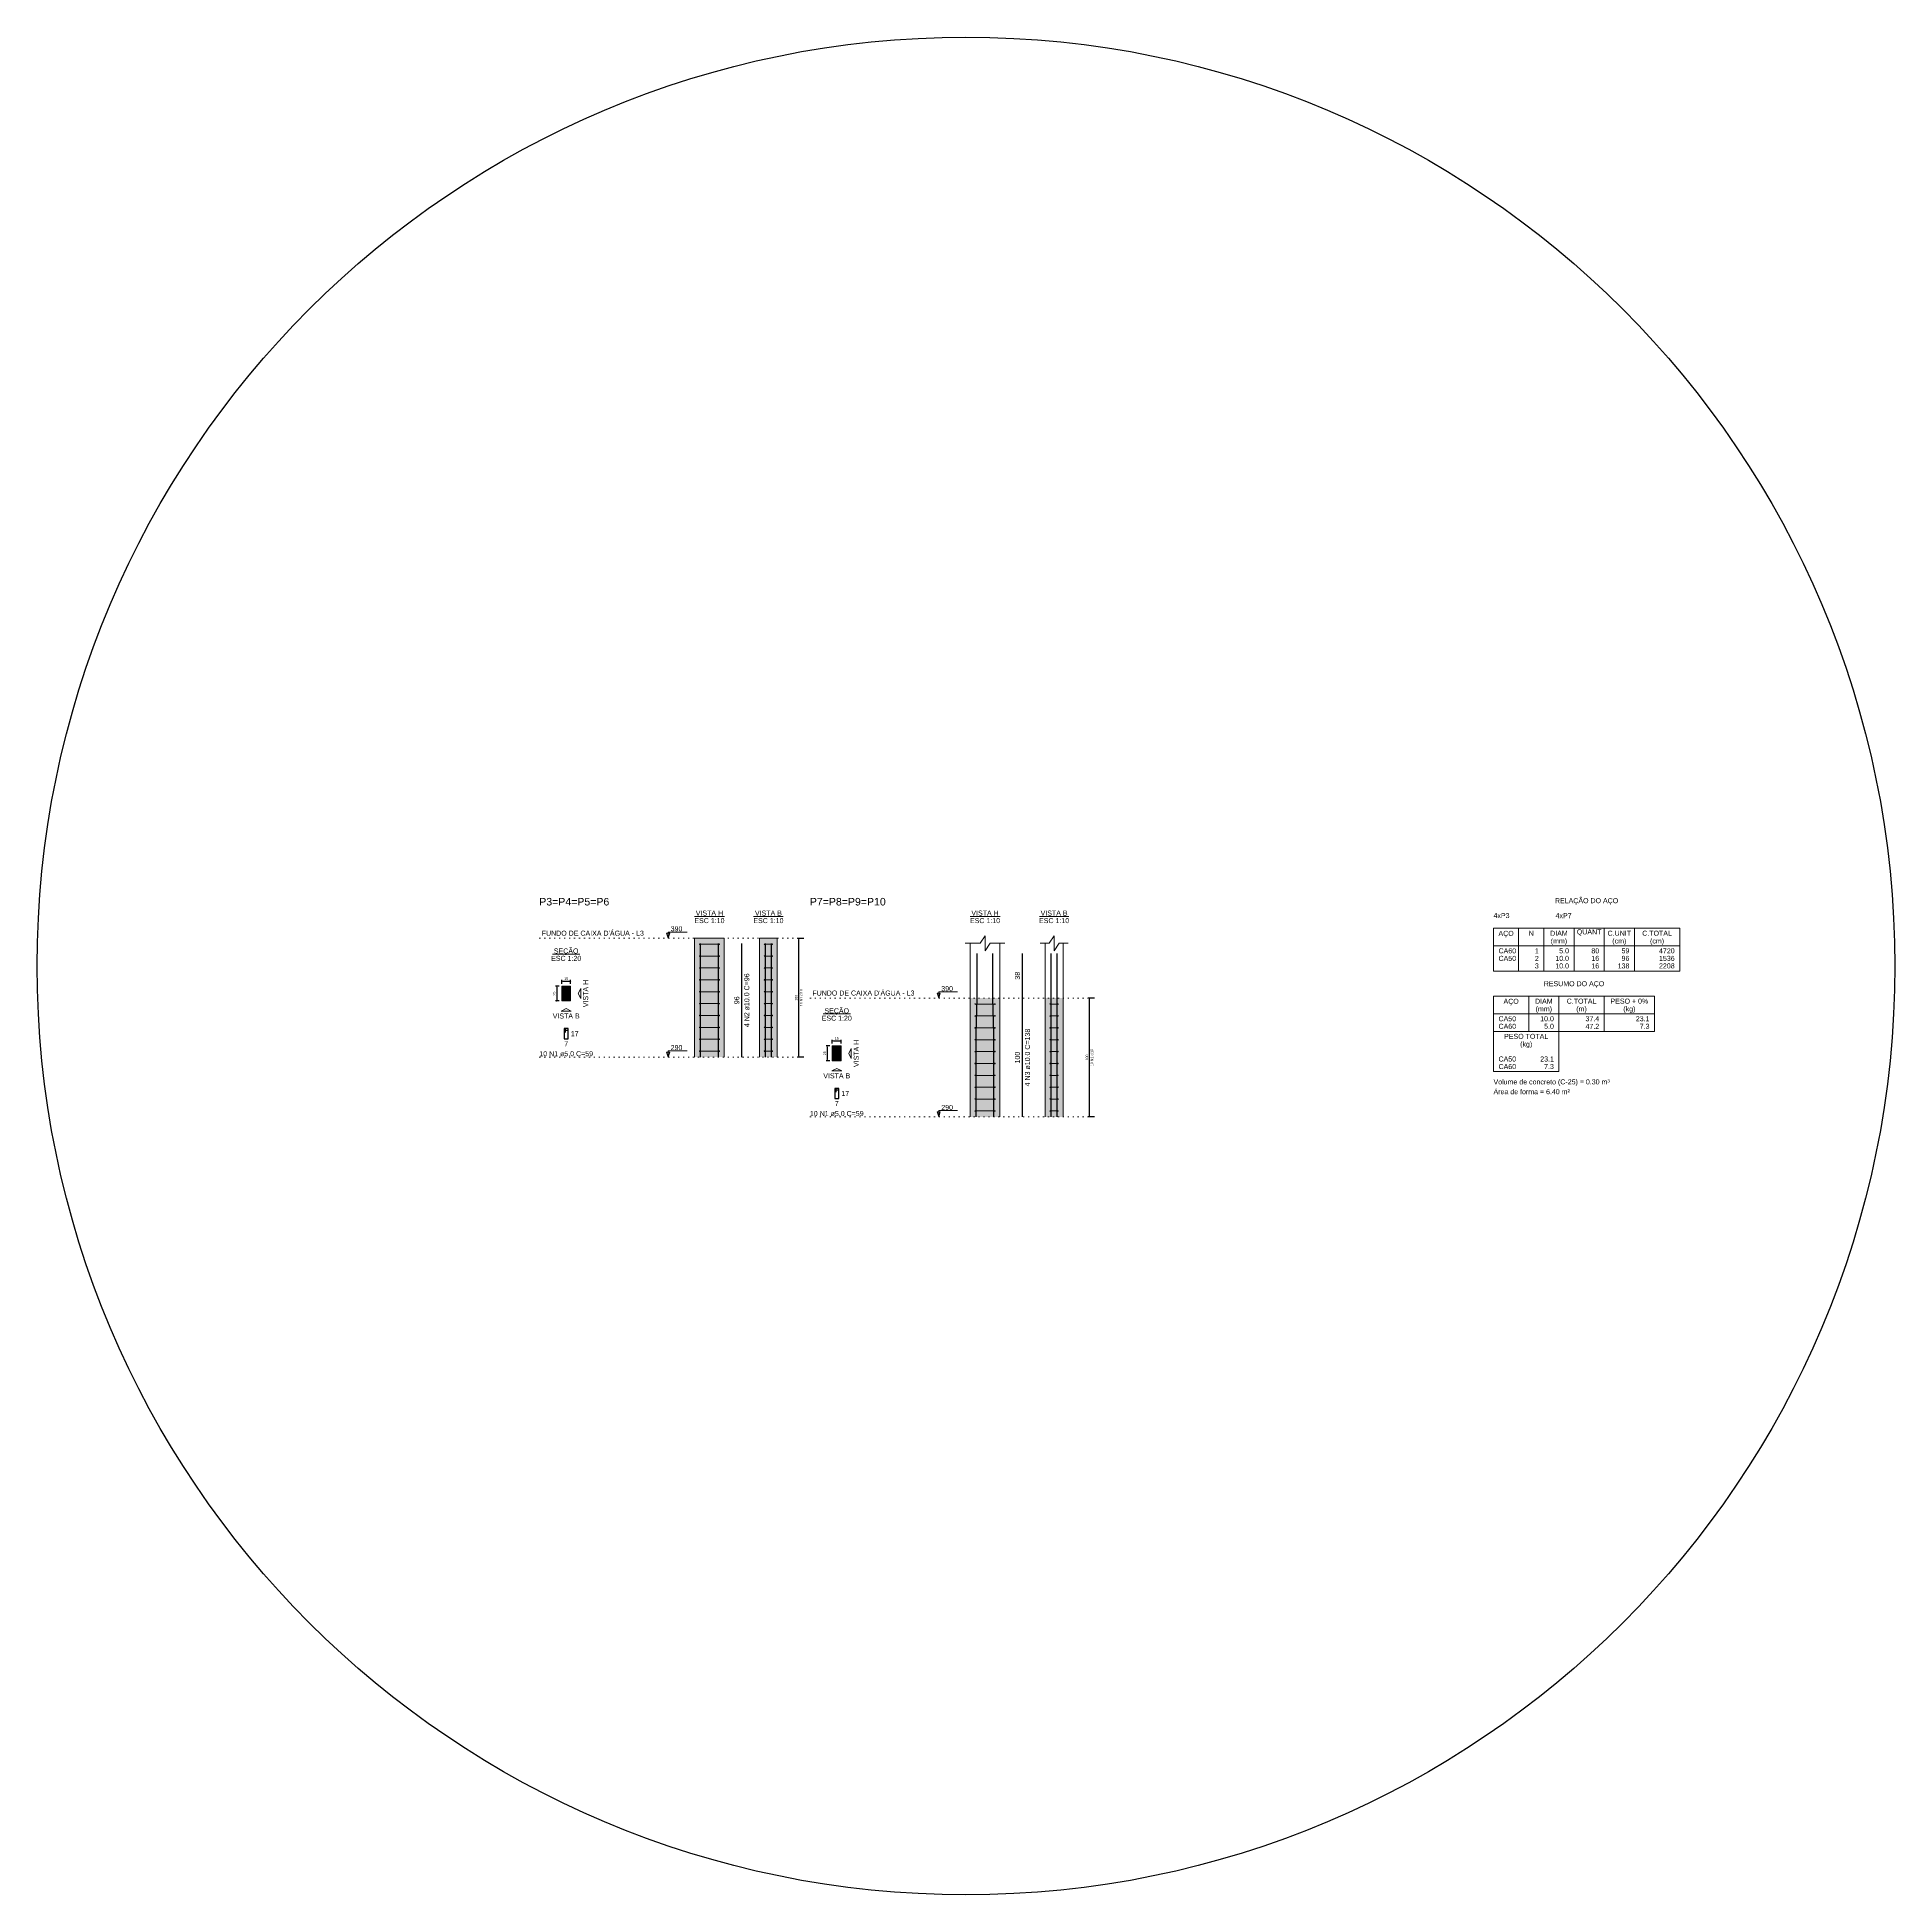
# Model space of a CAD drawing. Extents: x 5006 to 5323, y 875 to 3681.
# Drawn here: x 5148.6 to 5305, y 1735.3 to 1891.7 of the extents above; entities that cross this region are included whole.
import ezdxf

# ---------------------------------------------------------------- set-up
doc = ezdxf.new("R2010")
doc.units = 0
doc.header["$LTSCALE"] = 2
doc.linetypes.add('DOT2', pattern=[3.175, 0, -3.175])
for name, color, linetype, lineweight in [('Descrição da armadura', 7, 'Continuous', 5), ('DT-Barras na forma', 2, 'Continuous', 30), ('DT-Barras no corte', 5, 'Continuous', 5), ('DT-Barras rebatidas', 2, 'Continuous', 30), ('DT-Cotas', 9, 'Continuous', 5), ('DT-Estribos na forma', 5, 'Continuous', 5), ('DT-Forma', 5, 'Continuous', 5), ('DT-Hachura seção pilares', 252, 'Continuous', 5), ('DT-Hachura vista pilares', 252, 'Continuous', 5), ('DT-Pontilhado', 9, 'DOT2', 5), ('DT-Relação do aço', 9, 'Continuous', 5), ('DT-Textos', 7, 'Continuous', 5), ('DT-Título', 3, 'Continuous', 20), ('Textos armaduras', 7, 'Continuous', 5)]:
    doc.layers.add(name, color=color, linetype=linetype, lineweight=lineweight)
doc.styles.add('ARIAL', font='arial.ttf')
doc.styles.get("Standard").update_dxf_attribs({"font": 'arial.ttf'})
doc.dimstyles.new('UM_10.000000', dxfattribs={"dimtxt": 0.18, "dimasz": 0.1, "dimexe": 0.1, "dimexo": 0.2, "dimgap": 0, "dimtad": 1, "dimtih": 1, "dimtoh": 1, "dimdec": 1, "dimlfac": 10, "dimzin": 0, "dimdsep": 46, "dimtxsty": 'Standard', "dimcen": 0.09, "dimdle": 0.1, "dimadec": 1, "dimazin": 2, "dimtfac": 1, "dimtdec": 4, "dimtofl": 0, "dimtmove": 0, "dimatfit": 3, "dimfxl": 1, "dimtolj": 1, "dimarcsym": 0})
doc.dimstyles.new('UM_20.000000', dxfattribs={"dimtxt": 0.18, "dimasz": 0.1, "dimexe": 0.1, "dimexo": 0.2, "dimgap": 0, "dimtad": 1, "dimtih": 1, "dimtoh": 1, "dimdec": 1, "dimlfac": 20, "dimzin": 0, "dimdsep": 46, "dimtxsty": 'Standard', "dimcen": 0.09, "dimdle": 0.1, "dimadec": 1, "dimazin": 2, "dimtfac": 1, "dimtdec": 4, "dimtofl": 0, "dimtmove": 0, "dimatfit": 3, "dimfxl": 1, "dimtolj": 1, "dimarcsym": 0})

# ---------------------------------------------------------------- blocks, each defined once
blk = doc.blocks.new('_DOT')
at = {"color": 0, "linetype": 'ByBlock'}
blk.add_line((-0.5, 0), (-1, 0), dxfattribs=at)
at = {"color": 0, "linetype": 'ByBlock', "const_width": 0.5}
blk.add_lwpolyline([(-0.25, 0, 1), (0.25, 0, 1)], format="xyb", close=True, dxfattribs=at)
blk = doc.blocks.new('*D875')
at = {"layer": 'Defpoints', "color": 0, "transparency": 16777216}
for p in [(5192.73, 1811.84), (5192.31, 1810.59), (5192.73, 1810.59)]:
    blk.add_point(p, dxfattribs=at)
at = {"layer": 'DT-Cotas', "color": 0, "lineweight": -2, "transparency": 16777216}
for p, q in [((5192.53, 1811.84), (5192.21, 1811.84)), ((5192.31, 1811.74), (5192.31, 1810.69)), ((5192.53, 1810.59), (5192.21, 1810.59))]:
    blk.add_line(p, q, dxfattribs=at)
at = {"layer": 'DT-Cotas', "color": 0, "lineweight": -2, "transparency": 16777216, "xscale": 0.1, "yscale": 0.1, "zscale": 0.1}
for p, rotation in [((5192.31, 1811.84), 90), ((5192.31, 1810.59), 270)]:
    blk.add_blockref('_DOT', p, dxfattribs=dict(at, rotation=rotation))
at = {"layer": 'DT-Cotas', "transparency": 16777216, "insert": (5192.1, 1811.21), "char_height": 0.212, "attachment_point": 5, "rotation": 90, "style": 'ARIAL'}
blk.add_mtext('\\A1;25', dxfattribs=at)
blk = doc.blocks.new('*D876')
at = {"layer": 'Defpoints', "color": 0, "transparency": 16777216}
for p in [(5192.73, 1811.84), (5193.48, 1812.26), (5193.48, 1811.84)]:
    blk.add_point(p, dxfattribs=at)
at = {"layer": 'DT-Cotas', "color": 0, "lineweight": -2, "transparency": 16777216}
for p, q in [((5192.73, 1812.04), (5192.73, 1812.36)), ((5192.83, 1812.26), (5193.38, 1812.26)), ((5193.48, 1812.04), (5193.48, 1812.36))]:
    blk.add_line(p, q, dxfattribs=at)
at = {"layer": 'DT-Cotas', "color": 0, "lineweight": -2, "transparency": 16777216, "xscale": 0.1, "yscale": 0.1, "zscale": 0.1, "rotation": 180}
blk.add_blockref('_DOT', (5192.73, 1812.26), dxfattribs=at)
at = {"layer": 'DT-Cotas', "color": 0, "lineweight": -2, "transparency": 16777216, "xscale": 0.1, "yscale": 0.1, "zscale": 0.1}
blk.add_blockref('_DOT', (5193.48, 1812.26), dxfattribs=at)
at = {"layer": 'DT-Cotas', "transparency": 16777216, "insert": (5193.11, 1812.47), "char_height": 0.212, "attachment_point": 5, "rotation": 0.0057, "style": 'ARIAL'}
blk.add_mtext('\\A1;15', dxfattribs=at)
blk = doc.blocks.new('*D877')
at = {"layer": 'Defpoints', "color": 0, "transparency": 16777216}
for p in [(5212.68, 1815.86), (5213.32, 1815.86), (5213.32, 1805.86)]:
    blk.add_point(p, dxfattribs=at)
at = {"layer": 'DT-Cotas', "color": 0, "lineweight": -2, "transparency": 16777216}
for p, q in [((5213.12, 1815.86), (5212.58, 1815.86)), ((5212.68, 1805.96), (5212.68, 1815.76)), ((5213.12, 1805.86), (5212.58, 1805.86))]:
    blk.add_line(p, q, dxfattribs=at)
at = {"layer": 'DT-Cotas', "color": 0, "lineweight": -2, "transparency": 16777216, "xscale": 0.1, "yscale": 0.1, "zscale": 0.1}
for p, rotation in [((5212.68, 1815.86), 90), ((5212.68, 1805.86), 270)]:
    blk.add_blockref('_DOT', p, dxfattribs=dict(at, rotation=rotation))
blk = doc.blocks.new('*D873')
at = {"layer": 'Defpoints', "color": 0, "transparency": 16777216}
for p in [(5215.51, 1806.8), (5215.09, 1805.55), (5215.51, 1805.55)]:
    blk.add_point(p, dxfattribs=at)
at = {"layer": 'DT-Cotas', "color": 0, "lineweight": -2, "transparency": 16777216}
for p, q in [((5215.31, 1806.8), (5214.99, 1806.8)), ((5215.09, 1806.7), (5215.09, 1805.65)), ((5215.31, 1805.55), (5214.99, 1805.55))]:
    blk.add_line(p, q, dxfattribs=at)
at = {"layer": 'DT-Cotas', "color": 0, "lineweight": -2, "transparency": 16777216, "xscale": 0.1, "yscale": 0.1, "zscale": 0.1}
for p, rotation in [((5215.09, 1806.8), 90), ((5215.09, 1805.55), 270)]:
    blk.add_blockref('_DOT', p, dxfattribs=dict(at, rotation=rotation))
at = {"layer": 'DT-Cotas', "transparency": 16777216, "insert": (5214.87, 1806.18), "char_height": 0.212, "attachment_point": 5, "rotation": 90, "style": 'ARIAL'}
blk.add_mtext('\\A1;25', dxfattribs=at)
blk = doc.blocks.new('*D874')
at = {"layer": 'Defpoints', "color": 0, "transparency": 16777216}
for p in [(5215.51, 1806.8), (5216.26, 1807.23), (5216.26, 1806.8)]:
    blk.add_point(p, dxfattribs=at)
at = {"layer": 'DT-Cotas', "color": 0, "lineweight": -2, "transparency": 16777216}
for p, q in [((5215.51, 1807), (5215.51, 1807.33)), ((5215.61, 1807.23), (5216.16, 1807.23)), ((5216.26, 1807), (5216.26, 1807.33))]:
    blk.add_line(p, q, dxfattribs=at)
at = {"layer": 'DT-Cotas', "color": 0, "lineweight": -2, "transparency": 16777216, "xscale": 0.1, "yscale": 0.1, "zscale": 0.1, "rotation": 180}
blk.add_blockref('_DOT', (5215.51, 1807.23), dxfattribs=at)
at = {"layer": 'DT-Cotas', "color": 0, "lineweight": -2, "transparency": 16777216, "xscale": 0.1, "yscale": 0.1, "zscale": 0.1}
blk.add_blockref('_DOT', (5216.26, 1807.23), dxfattribs=at)
at = {"layer": 'DT-Cotas', "transparency": 16777216, "insert": (5215.89, 1807.44), "char_height": 0.212, "attachment_point": 5, "rotation": 0.0057, "style": 'ARIAL'}
blk.add_mtext('\\A1;15', dxfattribs=at)
blk = doc.blocks.new('*D878')
at = {"layer": 'Defpoints', "color": 0, "transparency": 16777216}
for p in [(5237.15, 1810.83), (5237.79, 1810.83), (5237.79, 1800.83)]:
    blk.add_point(p, dxfattribs=at)
at = {"layer": 'DT-Cotas', "color": 0, "lineweight": -2, "transparency": 16777216}
for p, q in [((5237.59, 1810.83), (5237.05, 1810.83)), ((5237.15, 1800.93), (5237.15, 1810.73)), ((5237.59, 1800.83), (5237.05, 1800.83))]:
    blk.add_line(p, q, dxfattribs=at)
at = {"layer": 'DT-Cotas', "color": 0, "lineweight": -2, "transparency": 16777216, "xscale": 0.1, "yscale": 0.1, "zscale": 0.1}
for p, rotation in [((5237.15, 1810.83), 90), ((5237.15, 1800.83), 270)]:
    blk.add_blockref('_DOT', p, dxfattribs=dict(at, rotation=rotation))

msp = doc.modelspace()

# ---------------------------------------------------------------- hatches: boundary and pattern name
at = {"layer": 'DT-Hachura seção pilares', "linetype": 'Continuous'}
for points in [[(5192.733, 1810.5894), (5192.733, 1810.5894), (5193.483, 1810.5894), (5193.483, 1811.8394), (5192.733, 1811.8394), (5192.733, 1810.5894)], [(5215.5101, 1805.5518), (5215.5101, 1805.5518), (5216.2601, 1805.5518), (5216.2601, 1806.8018), (5215.5101, 1806.8018), (5215.5101, 1805.5518)]]:
    msp.add_hatch(color=256, dxfattribs=at).paths.add_polyline_path(points)
at = {"layer": 'DT-Hachura vista pilares', "linetype": 'Continuous'}
for points in [[(5203.9169, 1805.8636), (5203.9169, 1815.8636), (5206.4169, 1815.8636), (5206.4169, 1805.8636), (5203.9169, 1805.8636)], [(5209.3821, 1805.8636), (5209.3821, 1815.8636), (5210.8821, 1815.8636), (5210.8821, 1805.8636), (5209.3821, 1805.8636)], [(5227.1176, 1800.826), (5227.1176, 1810.826), (5229.6176, 1810.826), (5229.6176, 1800.826), (5227.1176, 1800.826)], [(5233.43, 1800.826), (5233.43, 1810.826), (5234.93, 1810.826), (5234.93, 1800.826), (5233.43, 1800.826)]]:
    msp.add_hatch(color=256, dxfattribs=at).paths.add_polyline_path(points)

# ---------------------------------------------------------------- linework, layer by layer
msp.add_circle((5226.7636, 1813.5316), 78.188)
at = {"layer": 'DT-Barras na forma'}
for points in [[(5204.4169, 1805.8636), (5204.4169, 1815.4236)], [(5205.9169, 1805.8636), (5205.9169, 1815.4236)], [(5209.8821, 1805.8636), (5209.8821, 1815.4236)], [(5210.3821, 1805.8636), (5210.3821, 1815.4236)], [(5227.6176, 1800.826), (5227.6176, 1807.826), (5227.7176, 1810.826), (5227.7176, 1814.5928)], [(5229.1176, 1800.826), (5229.1176, 1807.826), (5229.0176, 1810.826), (5229.0176, 1814.5928)], [(5233.93, 1800.826), (5233.93, 1807.826), (5233.93, 1810.826), (5233.93, 1814.5928)], [(5234.43, 1800.826), (5234.43, 1807.826), (5234.43, 1810.826), (5234.43, 1814.5928)], [(5193.058, 1811.3269), (5193.058, 1811.6394), (5192.933, 1811.6394), (5192.933, 1810.7894), (5193.283, 1810.7894), (5193.283, 1811.6394), (5192.933, 1811.6394), (5192.933, 1811.5144), (5193.2455, 1811.5144)], [(5215.8351, 1806.2893), (5215.8351, 1806.6018), (5215.7101, 1806.6018), (5215.7101, 1805.7518), (5216.0601, 1805.7518), (5216.0601, 1806.6018), (5215.7101, 1806.6018), (5215.7101, 1806.4768), (5216.0226, 1806.4768)]]:
    msp.add_lwpolyline(points, dxfattribs=at)
at = {"layer": 'DT-Barras no corte'}
for p, q in [((5192.958, 1811.5644), (5193.008, 1811.6144)), ((5192.958, 1811.6144), (5193.008, 1811.5644)), ((5192.958, 1810.8144), (5193.008, 1810.8644)), ((5192.958, 1810.8644), (5193.008, 1810.8144)), ((5193.208, 1811.5644), (5193.258, 1811.6144)), ((5193.208, 1811.6144), (5193.258, 1811.5644)), ((5193.208, 1810.8144), (5193.258, 1810.8644)), ((5193.208, 1810.8644), (5193.258, 1810.8144))]:
    msp.add_line(p, q, dxfattribs=at)
for centre in [(5192.983, 1811.5894), (5192.983, 1810.8394), (5193.233, 1811.5894), (5193.233, 1810.8394), (5215.7601, 1806.5518), (5216.0101, 1806.5518), (5215.7601, 1805.8018), (5216.0101, 1805.8018)]:
    msp.add_circle(centre, 0.025, dxfattribs=at)
at = {"layer": 'DT-Barras rebatidas'}
for p, q in [((5207.8995, 1805.8636), (5207.8995, 1815.4236)), ((5231.5238, 1810.826), (5231.5238, 1814.5928)), ((5231.5238, 1800.826), (5231.5238, 1810.826)), ((5193.058, 1808.2596), (5192.933, 1808.2596)), ((5192.933, 1808.2596), (5192.933, 1807.4096)), ((5193.283, 1808.2596), (5192.933, 1808.2596)), ((5192.933, 1808.2596), (5192.933, 1808.1346)), ((5192.933, 1808.1346), (5193.2455, 1808.1346)), ((5193.058, 1807.9471), (5193.058, 1808.2596)), ((5193.283, 1807.4096), (5193.283, 1808.2596)), ((5192.933, 1807.4096), (5193.283, 1807.4096)), ((5215.8351, 1803.222), (5215.7101, 1803.222)), ((5215.7101, 1803.222), (5215.7101, 1802.372)), ((5216.0601, 1803.222), (5215.7101, 1803.222)), ((5215.7101, 1803.222), (5215.7101, 1803.097)), ((5215.7101, 1803.097), (5216.0226, 1803.097)), ((5215.8351, 1802.9095), (5215.8351, 1803.222)), ((5216.0601, 1802.372), (5216.0601, 1803.222)), ((5215.7101, 1802.372), (5216.0601, 1802.372))]:
    msp.add_line(p, q, dxfattribs=at)
at = {"layer": 'DT-Cotas'}
for points in [[(5226.694, 1815.44), (5227.944, 1815.44), (5228.3676, 1816.0754), (5228.3676, 1814.8046), (5228.7912, 1815.44), (5230.0412, 1815.44)], [(5233.0064, 1815.44), (5233.7564, 1815.44), (5234.18, 1816.0754), (5234.18, 1814.8046), (5234.6036, 1815.44), (5235.3536, 1815.44)]]:
    msp.add_lwpolyline(points, dxfattribs=at)
at = {"layer": 'DT-Estribos na forma'}
for p, q in [((5204.3419, 1815.3636), (5205.9919, 1815.3636)), ((5204.3419, 1814.3636), (5205.9919, 1814.3636)), ((5209.8071, 1815.3636), (5210.4571, 1815.3636)), ((5209.8071, 1814.3636), (5210.4571, 1814.3636)), ((5204.3419, 1813.3636), (5205.9919, 1813.3636)), ((5209.8071, 1813.3636), (5210.4571, 1813.3636)), ((5204.3419, 1812.3636), (5205.9919, 1812.3636)), ((5204.3419, 1811.3636), (5205.9919, 1811.3636)), ((5209.8071, 1812.3636), (5210.4571, 1812.3636)), ((5209.8071, 1811.3636), (5210.4571, 1811.3636)), ((5204.3419, 1810.3636), (5205.9919, 1810.3636)), ((5204.3419, 1809.3636), (5205.9919, 1809.3636)), ((5209.8071, 1810.3636), (5210.4571, 1810.3636)), ((5209.8071, 1809.3636), (5210.4571, 1809.3636)), ((5227.5426, 1810.326), (5229.1926, 1810.326)), ((5227.5426, 1809.326), (5229.1926, 1809.326)), ((5233.855, 1810.326), (5234.505, 1810.326)), ((5233.855, 1809.326), (5234.505, 1809.326)), ((5204.3419, 1808.3636), (5205.9919, 1808.3636)), ((5209.8071, 1808.3636), (5210.4571, 1808.3636)), ((5227.5426, 1808.326), (5229.1926, 1808.326)), ((5233.855, 1808.326), (5234.505, 1808.326)), ((5204.3419, 1807.3636), (5205.9919, 1807.3636)), ((5204.3419, 1806.3636), (5205.9919, 1806.3636)), ((5209.8071, 1807.3636), (5210.4571, 1807.3636)), ((5209.8071, 1806.3636), (5210.4571, 1806.3636)), ((5227.5426, 1807.326), (5229.1926, 1807.326)), ((5227.5426, 1806.326), (5229.1926, 1806.326)), ((5233.855, 1807.326), (5234.505, 1807.326)), ((5233.855, 1806.326), (5234.505, 1806.326)), ((5227.5426, 1805.326), (5229.1926, 1805.326)), ((5233.855, 1805.326), (5234.505, 1805.326)), ((5227.5426, 1804.326), (5229.1926, 1804.326)), ((5227.5426, 1803.326), (5229.1926, 1803.326)), ((5233.855, 1804.326), (5234.505, 1804.326)), ((5233.855, 1803.326), (5234.505, 1803.326)), ((5227.5426, 1802.326), (5229.1926, 1802.326)), ((5233.855, 1802.326), (5234.505, 1802.326)), ((5227.5426, 1801.326), (5229.1926, 1801.326)), ((5233.855, 1801.326), (5234.505, 1801.326))]:
    msp.add_line(p, q, dxfattribs=at)
for centre in [(5204.3419, 1815.3636), (5204.3419, 1814.3636), (5205.9919, 1815.3636), (5205.9919, 1814.3636), (5209.8071, 1815.3636), (5209.8071, 1814.3636), (5210.4571, 1815.3636), (5210.4571, 1814.3636), (5204.3419, 1813.3636), (5205.9919, 1813.3636), (5209.8071, 1813.3636), (5210.4571, 1813.3636), (5204.3419, 1812.3636), (5204.3419, 1811.3636), (5205.9919, 1812.3636), (5205.9919, 1811.3636), (5209.8071, 1812.3636), (5209.8071, 1811.3636), (5210.4571, 1812.3636), (5210.4571, 1811.3636), (5204.3419, 1810.3636), (5204.3419, 1809.3636), (5205.9919, 1810.3636), (5205.9919, 1809.3636), (5209.8071, 1810.3636), (5209.8071, 1809.3636), (5210.4571, 1810.3636), (5210.4571, 1809.3636), (5227.5426, 1810.326), (5227.5426, 1809.326), (5229.1926, 1810.326), (5229.1926, 1809.326), (5233.855, 1810.326), (5233.855, 1809.326), (5234.505, 1810.326), (5234.505, 1809.326), (5204.3419, 1808.3636), (5205.9919, 1808.3636), (5209.8071, 1808.3636), (5210.4571, 1808.3636), (5227.5426, 1808.326), (5229.1926, 1808.326), (5233.855, 1808.326), (5234.505, 1808.326), (5204.3419, 1807.3636), (5204.3419, 1806.3636), (5205.9919, 1807.3636), (5205.9919, 1806.3636), (5209.8071, 1807.3636), (5209.8071, 1806.3636), (5210.4571, 1807.3636), (5210.4571, 1806.3636), (5227.5426, 1807.326), (5227.5426, 1806.326), (5229.1926, 1807.326), (5229.1926, 1806.326), (5233.855, 1807.326), (5233.855, 1806.326), (5234.505, 1807.326), (5234.505, 1806.326), (5227.5426, 1805.326), (5229.1926, 1805.326), (5233.855, 1805.326), (5234.505, 1805.326), (5227.5426, 1804.326), (5227.5426, 1803.326), (5229.1926, 1804.326), (5229.1926, 1803.326), (5233.855, 1804.326), (5233.855, 1803.326), (5234.505, 1804.326), (5234.505, 1803.326), (5227.5426, 1802.326), (5229.1926, 1802.326), (5233.855, 1802.326), (5234.505, 1802.326), (5227.5426, 1801.326), (5229.1926, 1801.326), (5233.855, 1801.326), (5234.505, 1801.326)]:
    msp.add_circle(centre, 0.025, dxfattribs=at)
at = {"layer": 'DT-Forma'}
for p, q in [((5203.9169, 1815.8636), (5206.4169, 1815.8636)), ((5203.9169, 1805.8636), (5203.9169, 1815.8636)), ((5206.4169, 1805.8636), (5206.4169, 1815.8636)), ((5209.3821, 1815.8636), (5210.8821, 1815.8636)), ((5209.3821, 1805.8636), (5209.3821, 1815.8636)), ((5210.8821, 1805.8636), (5210.8821, 1815.8636)), ((5227.1176, 1810.826), (5227.1176, 1815.44)), ((5229.6176, 1810.826), (5229.6176, 1815.44)), ((5233.43, 1810.826), (5233.43, 1815.44)), ((5234.93, 1810.826), (5234.93, 1815.44)), ((5227.1176, 1800.826), (5227.1176, 1810.826)), ((5229.6176, 1800.826), (5229.6176, 1810.826)), ((5233.43, 1800.826), (5233.43, 1810.826)), ((5234.93, 1800.826), (5234.93, 1810.826))]:
    msp.add_line(p, q, dxfattribs=at)
for points in [[(5192.733, 1810.5894), (5193.483, 1810.5894), (5193.483, 1811.8394), (5192.733, 1811.8394), (5192.733, 1810.5894)], [(5215.5101, 1805.5518), (5216.2601, 1805.5518), (5216.2601, 1806.8018), (5215.5101, 1806.8018), (5215.5101, 1805.5518)]]:
    msp.add_lwpolyline(points, close=True, dxfattribs=at)
at = {"layer": 'DT-Pontilhado', "ltscale": 0.05}
for p, q in [((5190.8406, 1815.8636), (5213.0001, 1815.8636)), ((5213.6178, 1810.826), (5237.4716, 1810.826)), ((5190.8406, 1805.8636), (5213.0001, 1805.8636)), ((5213.6178, 1800.826), (5237.4716, 1800.826))]:
    msp.add_line(p, q, dxfattribs=at)
at = {"layer": 'DT-Relação do aço', "color": 251, "linetype": 'Continuous', "true_color": 0x636466}
for p, q in [((5271.1674, 1816.7108), (5286.8406, 1816.7108)), ((5271.1674, 1816.7108), (5271.1674, 1813.1102)), ((5273.2854, 1816.7108), (5273.2854, 1813.1102)), ((5275.4034, 1816.7108), (5275.4034, 1813.1102)), ((5277.945, 1816.7108), (5277.945, 1813.1102)), ((5280.4866, 1816.7108), (5280.4866, 1813.1102)), ((5283.0282, 1816.7108), (5283.0282, 1813.1102)), ((5286.8406, 1816.7108), (5286.8406, 1813.1102)), ((5271.1674, 1815.2282), (5286.8406, 1815.2282)), ((5271.1674, 1813.1102), (5286.8406, 1813.1102)), ((5271.1674, 1810.9922), (5271.1674, 1808.027)), ((5271.1674, 1810.9922), (5284.7226, 1810.9922)), ((5274.1326, 1810.9922), (5274.1326, 1808.027)), ((5276.6742, 1810.9922), (5276.6742, 1808.027)), ((5280.4866, 1810.9922), (5280.4866, 1808.027)), ((5284.7226, 1810.9922), (5284.7226, 1808.027)), ((5271.1674, 1809.5096), (5284.7226, 1809.5096)), ((5271.1674, 1808.027), (5284.7226, 1808.027)), ((5271.1674, 1808.027), (5271.1674, 1804.6382)), ((5276.6742, 1804.6382), (5276.6742, 1808.027)), ((5271.1674, 1804.6382), (5276.6742, 1804.6382))]:
    msp.add_line(p, q, dxfattribs=at)
at = {"layer": 'DT-Textos'}
for p, q in [((5203.9072, 1817.7063), (5206.4266, 1817.7063)), ((5208.8887, 1817.7063), (5211.3754, 1817.7063)), ((5227.1079, 1817.7063), (5229.6273, 1817.7063)), ((5232.9367, 1817.7063), (5235.4234, 1817.7063)), ((5191.9636, 1814.5293), (5194.2524, 1814.5293)), ((5214.7407, 1809.4916), (5217.0296, 1809.4916))]:
    msp.add_line(p, q, dxfattribs=at)
for points in [[(5201.693, 1815.8636), (5201.8201, 1816.2872), (5201.5659, 1816.2872), (5201.693, 1815.8636), (5201.693, 1816.3931), (5203.2815, 1816.3931)], [(5224.4701, 1810.826), (5224.5972, 1811.2496), (5224.343, 1811.2496), (5224.4701, 1810.826), (5224.4701, 1811.3555), (5226.0586, 1811.3555)], [(5201.693, 1805.8636), (5201.8201, 1806.2872), (5201.5659, 1806.2872), (5201.693, 1805.8636), (5201.693, 1806.3931), (5203.2815, 1806.3931)], [(5224.4701, 1800.826), (5224.5972, 1801.2496), (5224.343, 1801.2496), (5224.4701, 1800.826), (5224.4701, 1801.3555), (5226.0586, 1801.3555)]]:
    msp.add_lwpolyline(points, dxfattribs=at)
for points in [[(5194.3302, 1811.2144), (5194.3302, 1810.7908), (5194.1184, 1811.2144), (5194.3302, 1811.638), (5194.3302, 1811.2144)], [(5193.108, 1809.7422), (5192.6844, 1809.7422), (5193.108, 1809.954), (5193.5316, 1809.7422), (5193.108, 1809.7422)], [(5217.1073, 1806.1768), (5217.1073, 1805.7532), (5216.8955, 1806.1768), (5217.1073, 1806.6004), (5217.1073, 1806.1768)], [(5215.8851, 1804.7046), (5215.4615, 1804.7046), (5215.8851, 1804.9164), (5216.3087, 1804.7046), (5215.8851, 1804.7046)]]:
    msp.add_lwpolyline(points, close=True, dxfattribs=at)

# ---------------------------------------------------------------- texts
at = {"layer": 'Descrição da armadura', "linetype": 'Continuous', "attachment_point": 8, "rotation": 90, "line_spacing_factor": 0.798, "style": 'ARIAL'}
for s, insert, char_height, width in [('4 N2 ø10.0 C=96', (5208.5349, 1810.6436), 0.4236, 9.069495), ('10 N1 c/10', (5213.0001, 1810.8636), 0.2118, 2.869342), ('4 N3 ø10.0 C=138', (5232.1592, 1805.826), 0.4236, 9.7294), ('10 N1 c/10', (5237.4716, 1805.826), 0.2118, 2.869342)]:
    msp.add_mtext(s, dxfattribs=dict(at, insert=insert, char_height=char_height, width=width))
at = {"layer": 'Descrição da armadura', "linetype": 'Continuous', "char_height": 0.4236, "width": 9.069495, "attachment_point": 8, "line_spacing_factor": 0.798, "style": 'ARIAL'}
for insert in [(5193.108, 1805.927), (5215.8851, 1800.8894)]:
    msp.add_mtext('10 N1 ø5.0 C=59', dxfattribs=dict(at, insert=insert))
at = {"layer": 'DT-Cotas', "linetype": 'Continuous', "char_height": 0.2118, "width": 0.989858, "attachment_point": 8, "rotation": 90, "line_spacing_factor": 0.798, "style": 'ARIAL'}
for insert in [(5212.5765, 1810.8636), (5237.048, 1805.826)]:
    msp.add_mtext('100', dxfattribs=dict(at, insert=insert))
at = {"layer": 'DT-Relação do aço', "color": 251, "linetype": 'Continuous', "true_color": 0x636466, "char_height": 0.4236, "line_spacing_factor": 0.798, "style": 'ARIAL'}
for s, insert, width, attachment_point in [('RELAÇÃO DO AÇO', (5279.0036, 1818.6894), 10.681309, 8), ('4xP3', (5271.1674, 1817.558), 2.70451, 7), ('4xP7', (5276.3918, 1817.558), 2.70451, 7), ('AÇO', (5272.2266, 1815.9354), 2.571255, 8), ('N', (5274.3444, 1816.0754), 0.856892, 8), ('DIAM', (5276.6742, 1816.0754), 2.966387, 8), ('(mm)', (5276.6746, 1815.3004), 2.767082, 8), ('QUANT', (5279.2158, 1816.0754), 4.152941, 8), ('C.UNIT', (5281.7574, 1816.0754), 3.954796, 8), ('(cm)', (5281.7576, 1815.3004), 2.37195, 8), ('C.TOTAL', (5284.9344, 1816.0754), 5.010412, 8), ('(cm)', (5284.9346, 1815.3004), 2.37195, 8), ('CA60', (5271.591, 1814.5928), 2.968125, 7), ('CA50', (5271.591, 1813.9574), 2.968125, 7), ('2', (5274.9798, 1813.9574), 0.659905, 9), ('1', (5274.9798, 1814.5928), 0.659905, 9), ('10.0', (5277.5214, 1813.9574), 2.309378, 9), ('5.0', (5277.5214, 1814.5928), 1.649473, 9), ('80', (5280.063, 1814.5928), 1.31981, 9), ('16', (5280.063, 1813.9574), 1.31981, 9), ('59', (5282.6046, 1814.5928), 1.31981, 9), ('96', (5282.6046, 1813.9574), 1.31981, 9), ('4720', (5286.417, 1814.5928), 2.639621, 9), ('1536', (5286.417, 1813.9574), 2.639621, 9), ('3', (5274.9798, 1813.322), 0.659905, 9), ('10.0', (5277.5214, 1813.322), 2.309378, 9), ('16', (5280.063, 1813.322), 1.31981, 9), ('138', (5282.6046, 1813.322), 1.979715, 9), ('2208', (5286.417, 1813.322), 2.639621, 9), ('RESUMO DO AÇO', (5277.9446, 1811.6994), 10.218391, 8), ('CA50', (5271.591, 1808.8742), 2.968125, 7), ('AÇO', (5272.6496, 1810.2174), 2.571255, 8), ('DIAM', (5275.4034, 1810.3568), 2.966387, 8), ('(mm)', (5275.4036, 1809.5814), 2.767082, 8), ('10.0', (5276.2506, 1808.8742), 2.309378, 9), ('C.TOTAL', (5278.5804, 1810.3568), 5.010412, 8), ('(m)', (5278.5806, 1809.5814), 1.778673, 8), ('37.4', (5280.063, 1808.8742), 2.309378, 9), ('PESO + 0%', (5282.6046, 1810.3568), 6.364406, 8), ('(kg)', (5282.6046, 1809.5814), 2.043446, 8), ('23.1', (5284.299, 1808.8742), 2.309378, 9), ('CA60', (5271.591, 1808.2388), 2.968125, 7), ('PESO TOTAL', (5273.9208, 1807.3916), 7.450729, 8), ('5.0', (5276.2506, 1808.2388), 1.649473, 9), ('47.2', (5280.063, 1808.2388), 2.309378, 9), ('7.3', (5284.299, 1808.2388), 1.649473, 9), ('(kg)', (5273.9206, 1806.6164), 2.043446, 8), ('CA50', (5271.591, 1805.4854), 2.968125, 7), ('CA60', (5271.591, 1804.85), 2.968125, 7), ('23.1', (5276.2506, 1805.4854), 2.309378, 9), ('7.3', (5276.2506, 1804.85), 1.649473, 9), ('Área de forma = 6.40 m²', (5271.1674, 1802.732), 12.893353, 7), ('Volume de concreto (C-25) = 0.30 m³', (5271.1676, 1803.4394), 19.619866, 7)]:
    msp.add_mtext(s, dxfattribs=dict(at, insert=insert, width=width, attachment_point=attachment_point))
at = {"layer": 'DT-Textos', "linetype": 'Continuous', "char_height": 0.4236, "line_spacing_factor": 0.798, "style": 'ARIAL'}
for s, insert, width, attachment_point in [('ESC 1:10', (5205.1669, 1817.1344), 5.079187, 8), ('VISTA H', (5205.1669, 1817.7698), 4.615652, 8), ('ESC 1:10', (5210.1321, 1817.1344), 5.079187, 8), ('VISTA B', (5210.1321, 1817.7698), 4.550178, 8), ('ESC 1:10', (5228.3676, 1817.1344), 5.079187, 8), ('VISTA H', (5228.3676, 1817.7698), 4.615652, 8), ('ESC 1:10', (5234.18, 1817.1344), 5.079187, 8), ('VISTA B', (5234.18, 1817.7698), 4.550178, 8), ("FUNDO DE CAIXA D'ÁGUA - L3", (5191.0524, 1816.0754), 17.238296, 7), ('ESC 1:20', (5193.108, 1813.9574), 5.079187, 8), ('SEÇÃO', (5193.1076, 1814.4534), 4.154434, 8), ("FUNDO DE CAIXA D'ÁGUA - L3", (5213.8296, 1811.0378), 17.238296, 7), ('VISTA B', (5193.108, 1809.1068), 4.550178, 8), ('ESC 1:20', (5215.8851, 1808.9198), 5.079187, 8), ('SEÇÃO', (5215.8856, 1809.4154), 4.154434, 8), ('VISTA B', (5215.8851, 1804.0692), 4.550178, 8)]:
    msp.add_mtext(s, dxfattribs=dict(at, insert=insert, width=width, attachment_point=attachment_point))
at = {"layer": 'DT-Textos', "char_height": 0.4236, "width": 1.979875, "attachment_point": 7, "line_spacing_factor": 0.798, "style": 'ARIAL'}
for s, insert in [('390', (5201.9048, 1816.4461)), ('390', (5224.6819, 1811.4084)), ('290', (5201.9048, 1806.4461)), ('290', (5224.6819, 1801.4084))]:
    msp.add_mtext(s, dxfattribs=dict(at, insert=insert))
at = {"layer": 'DT-Textos', "linetype": 'Continuous', "char_height": 0.4236, "width": 4.615652, "attachment_point": 8, "rotation": 90, "line_spacing_factor": 0.798, "style": 'ARIAL'}
for insert in [(5194.9656, 1811.2144), (5217.7427, 1806.1768)]:
    msp.add_mtext('VISTA H', dxfattribs=dict(at, insert=insert))
at = {"layer": 'DT-Título', "linetype": 'Continuous', "char_height": 0.6354, "attachment_point": 7, "line_spacing_factor": 0.798, "style": 'ARIAL'}
for s, insert, width in [('P3=P4=P5=P6', (5190.8406, 1818.617), 11.827101), ('P7=P8=P9=P10', (5213.6178, 1818.617), 12.817039)]:
    msp.add_mtext(s, dxfattribs=dict(at, insert=insert, width=width))
at = {"layer": 'Textos armaduras', "linetype": 'Continuous', "char_height": 0.4236, "attachment_point": 7, "rotation": 90, "line_spacing_factor": 0.798, "style": 'ARIAL'}
for s, insert, width in [('38', (5231.312, 1812.3794), 1.31981), ('96', (5207.6877, 1810.3136), 1.31981), ('100', (5231.312, 1805.331), 1.979715)]:
    msp.add_mtext(s, dxfattribs=dict(at, insert=insert, width=width))
at = {"layer": 'Textos armaduras', "linetype": 'Continuous', "char_height": 0.4236, "attachment_point": 7, "line_spacing_factor": 0.798, "style": 'ARIAL'}
for s, insert, width in [('17', (5193.4948, 1807.6228), 1.31981), ('7', (5192.943, 1806.7742), 0.659905), ('7', (5215.7202, 1801.7366), 0.659905), ('17', (5216.2719, 1802.5852), 1.31981)]:
    msp.add_mtext(s, dxfattribs=dict(at, insert=insert, width=width))

# ---------------------------------------------------------------- dimensions: what is measured, and where the dimension line sits
at = {"layer": 'DT-Cotas'}
for base, p1, p2, picture, middle in [((5212.6824, 1815.8636), (5213.3178, 1805.8636), (5213.3178, 1815.8636), '*D877', (5212.4706, 1810.8636)), ((5237.1539, 1810.826), (5237.7893, 1800.826), (5237.7893, 1810.826), '*D878', (5236.9421, 1805.826))]:
    dim = msp.add_linear_dim(base=base, p1=p1, p2=p2, angle=90, text=' ', dimstyle='UM_10.000000', override={"dimtxt": 0.2118, "dimasz": 0.1, "dimexe": 0.1, "dimexo": 0.2, "dimtad": 1, "dimtih": 0, "dimtoh": 0, "dimdec": 1, "dimlfac": 10, "dimzin": 8, "dimtxsty": 'ARIAL', "dimblk": 'DOT', "dimblk1": 'DOT', "dimblk2": 'DOT', "dimsah": 1, "dimdle": 0.1, "dimse1": 0, "dimse2": 0, "dimclrt": 256, "dimadec": 1, "dimazin": 3, "dimtmove": 2, "dimldrblk": 'DOT'}, dxfattribs=at)
    dim.commit()
    dim.dimension.update_dxf_attribs({"geometry": picture, "text_midpoint": middle, "dimtype": 160, "text_rotation": 90})
for base, p1, p2, picture, middle in [((5193.483, 1812.263), (5192.733, 1811.8394), (5193.483, 1811.8394), '*D876', (5193.108, 1812.4748)), ((5216.2601, 1807.2254), (5215.5101, 1806.8018), (5216.2601, 1806.8018), '*D874', (5215.8851, 1807.4372))]:
    dim = msp.add_linear_dim(base=base, p1=p1, p2=p2, dimstyle='UM_20.000000', override={"dimtxt": 0.2118, "dimasz": 0.1, "dimexe": 0.1, "dimexo": 0.2, "dimtad": 1, "dimtih": 0, "dimtoh": 0, "dimdec": 1, "dimlfac": 20, "dimzin": 8, "dimtxsty": 'ARIAL', "dimblk": 'DOT', "dimblk1": 'DOT', "dimblk2": 'DOT', "dimsah": 1, "dimdle": 0.1, "dimse1": 0, "dimse2": 0, "dimclrt": 256, "dimadec": 1, "dimazin": 3, "dimtmove": 2, "dimldrblk": 'DOT'}, dxfattribs=at)
    dim.commit()
    dim.dimension.update_dxf_attribs({"geometry": picture, "text_midpoint": middle, "dimtype": 160, "text_rotation": 0.00573})
for base, p1, p2, picture, middle in [((5192.3094, 1810.5894), (5192.733, 1811.8394), (5192.733, 1810.5894), '*D875', (5192.0976, 1811.2144)), ((5215.0865, 1805.5518), (5215.5101, 1806.8018), (5215.5101, 1805.5518), '*D873', (5214.8747, 1806.1768))]:
    dim = msp.add_linear_dim(base=base, p1=p1, p2=p2, angle=90, dimstyle='UM_20.000000', override={"dimtxt": 0.2118, "dimasz": 0.1, "dimexe": 0.1, "dimexo": 0.2, "dimtad": 1, "dimtih": 0, "dimtoh": 0, "dimdec": 1, "dimlfac": 20, "dimzin": 8, "dimtxsty": 'ARIAL', "dimblk": 'DOT', "dimblk1": 'DOT', "dimblk2": 'DOT', "dimsah": 1, "dimdle": 0.1, "dimse1": 0, "dimse2": 0, "dimclrt": 256, "dimadec": 1, "dimazin": 3, "dimtmove": 2, "dimldrblk": 'DOT'}, dxfattribs=at)
    dim.commit()
    dim.dimension.update_dxf_attribs({"geometry": picture, "text_midpoint": middle, "dimtype": 160, "text_rotation": 90})

doc.saveas('drawing.dxf')
